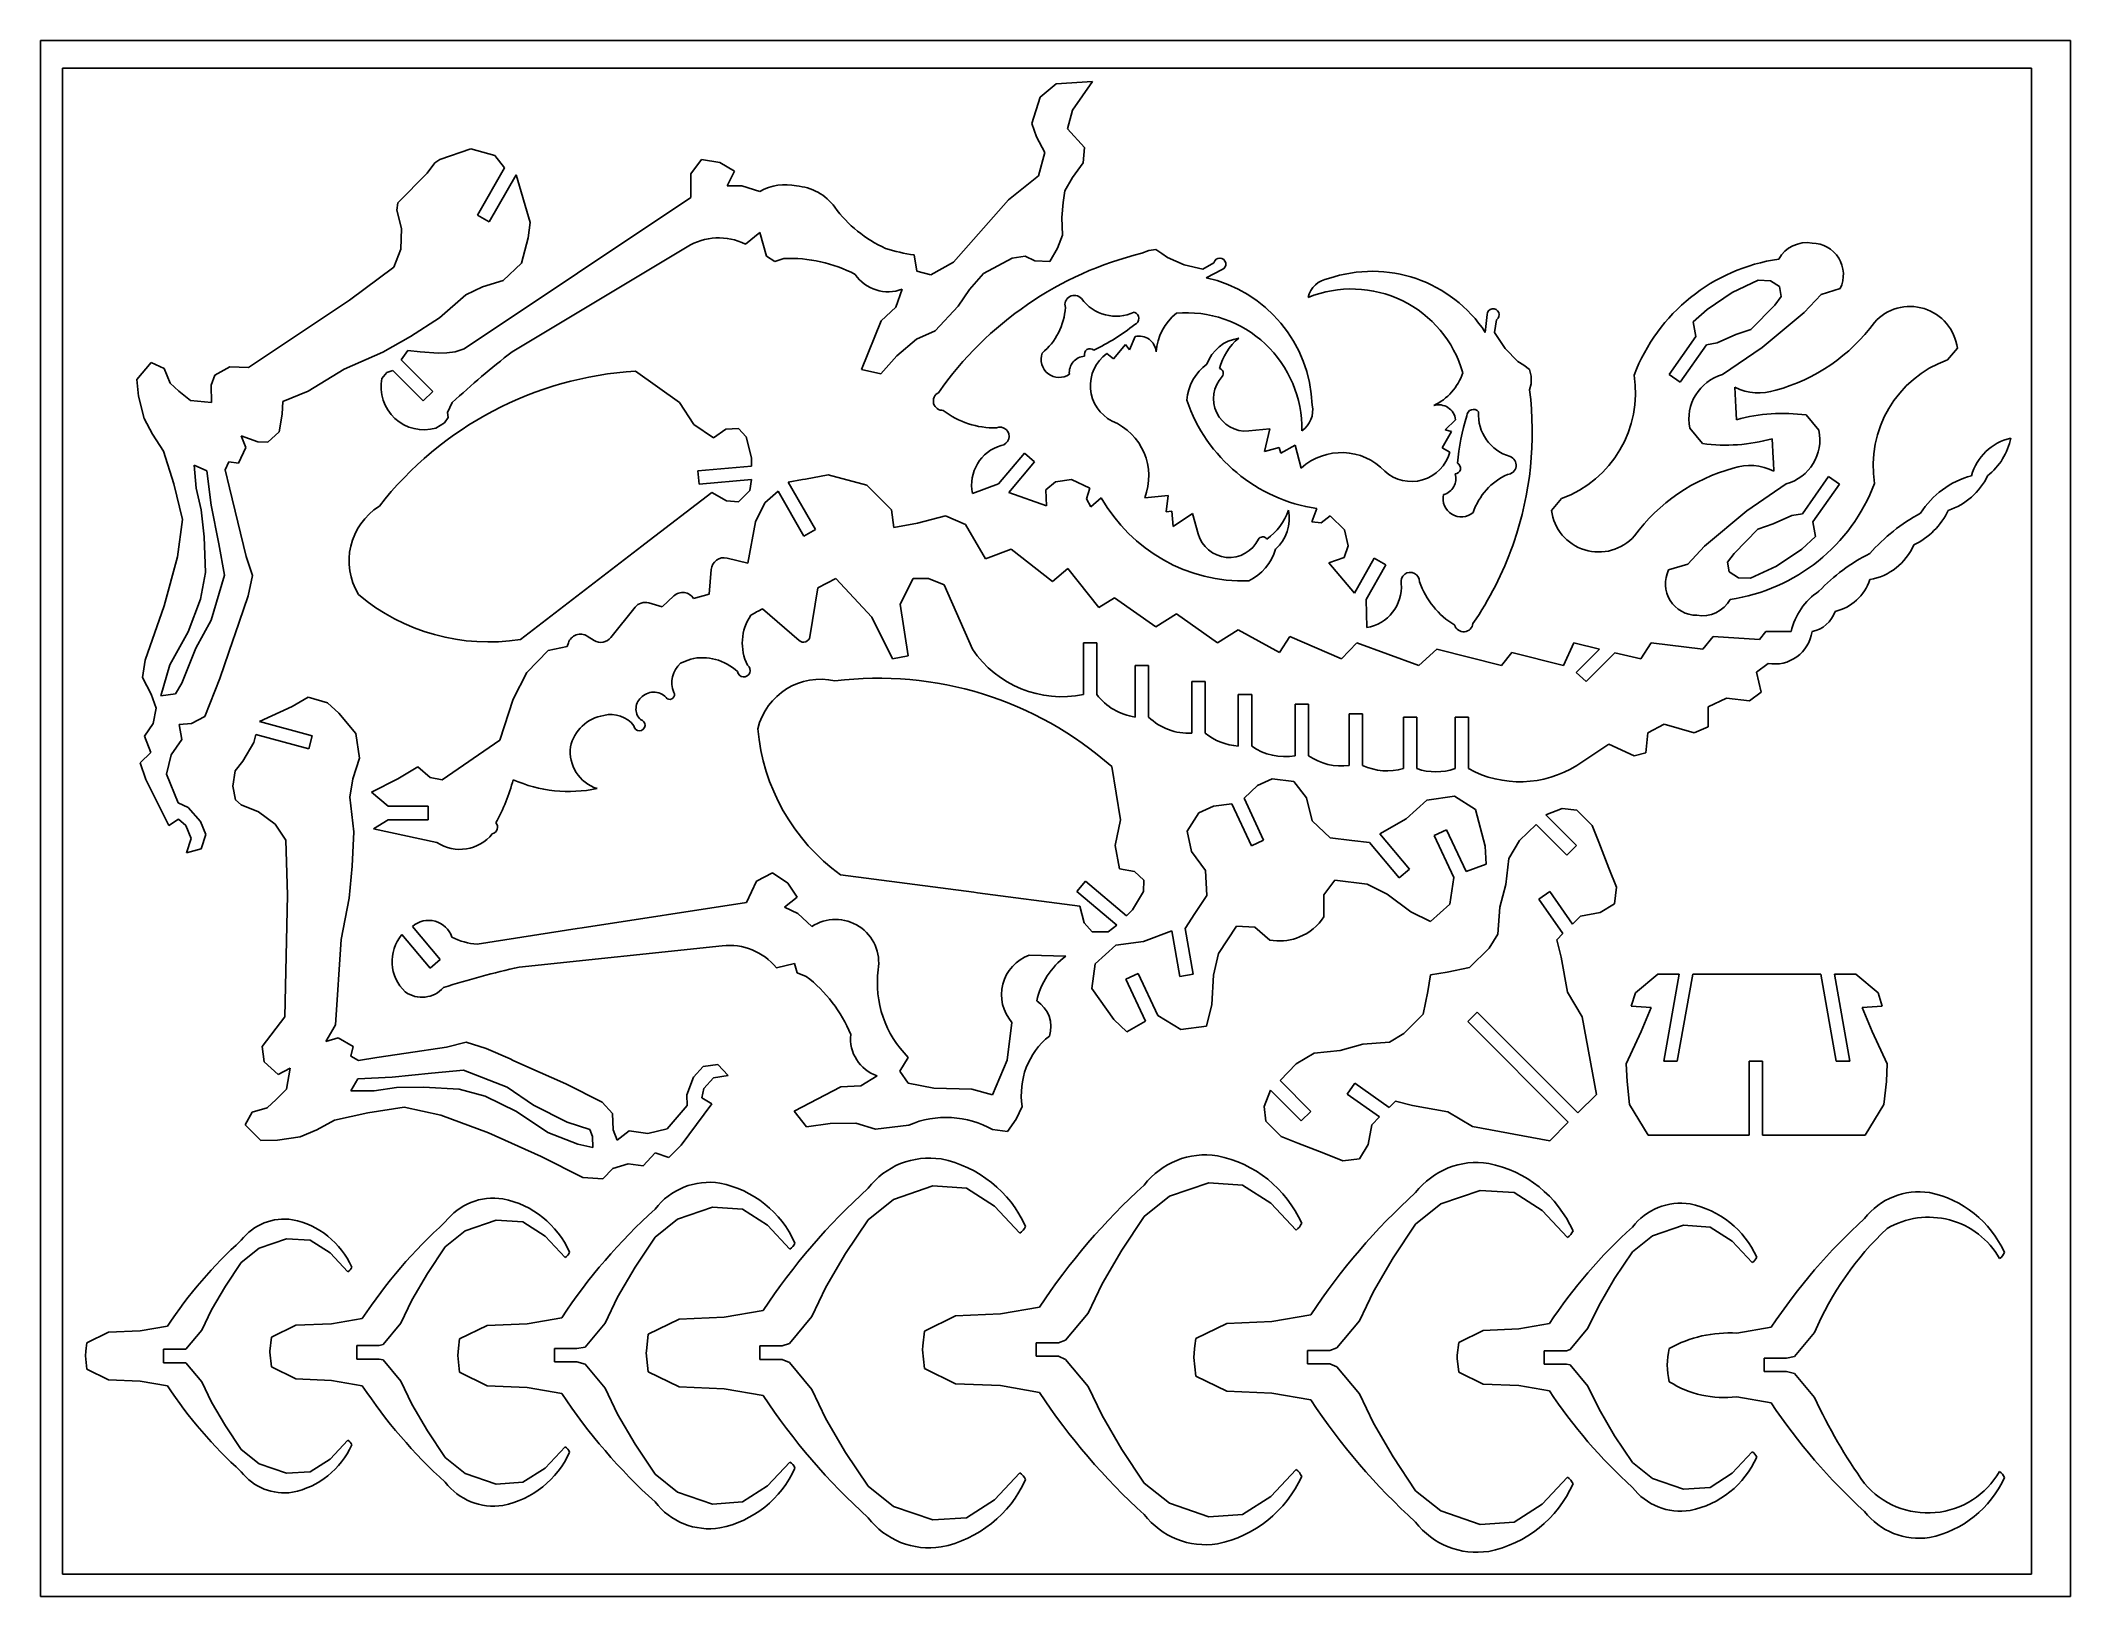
# Model space of a CAD drawing. Extents: x 0 to 237, y 0 to 181.
import ezdxf

# ---------------------------------------------------------------- set-up
doc = ezdxf.new("R2010")
doc.units = 0
doc.layers.add('WHITE', color=7, linetype='CONTINUOUS')

msp = doc.modelspace()

# ---------------------------------------------------------------- linework, layer by layer
at = {"layer": 'WHITE', "linetype": 'CONTINUOUS'}
for p, q in [((236.777464, 181.471779), (0, 181.471779)), ((0, 181.471779), (0, 0)), ((236.777464, 0), (236.777464, 181.471779)), ((232.252228, 178.273767), (2.559962, 178.273767)), ((2.559962, 178.273767), (2.559962, 2.610057)), ((232.252228, 2.610057), (232.252228, 178.273767)), ((118.474637, 176.418671), (116.615202, 174.86403)), ((122.720485, 176.691547), (118.474637, 176.418671)), ((120.377884, 173.341934), (122.720485, 176.691547)), ((116.615202, 174.86403), (115.631347, 171.790422)), ((119.801465, 171.184587), (120.377884, 173.341934)), ((115.631347, 171.790422), (116.177098, 170.230148)), ((121.779188, 168.98656), (119.801465, 171.184587)), ((46.566228, 167.61029), (50.19435, 168.862014)), ((50.19435, 168.862014), (52.995702, 168.068421)), ((116.177098, 170.230148), (117.137796, 168.433298)), ((117.137796, 168.433298), (116.399279, 165.67888)), ((121.628982, 167.22914), (121.779188, 168.98656)), ((41.681376, 162.567094), (45.074173, 166.009335)), ((45.074173, 166.009335), (45.970408, 167.22914)), ((45.970408, 167.22914), (46.566228, 167.61029)), ((54.129764, 166.615795), (50.952888, 161.113217)), ((52.309763, 160.329638), (55.487265, 165.832216)), ((52.995702, 168.068421), (54.129764, 166.615795)), ((55.487265, 165.832216), (57.108873, 160.243895)), ((77.112673, 167.611542), (75.83654, 165.912326)), ((75.83654, 165.912326), (75.83654, 163.187949)), ((79.2381, 167.271698), (77.112673, 167.611542)), ((80.940444, 166.249666), (79.2381, 167.271698)), ((80.089898, 164.550451), (80.940444, 166.249666)), ((120.36787, 165.514278), (121.628982, 167.22914)), ((81.791617, 164.550451), (80.089898, 164.550451)), ((83.91767, 163.869513), (81.791617, 164.550451)), ((116.399279, 165.67888), (112.924494, 162.888161)), ((119.265727, 162.599639), (119.469132, 163.956508)), ((119.469132, 163.956508), (120.36787, 165.514278)), ((41.568721, 161.675867), (41.681376, 162.567094)), ((42.085683, 159.549188), (41.568721, 161.675867)), ((75.83654, 163.187949), (49.404512, 145.509227)), ((50.952888, 161.113217), (52.309763, 160.329638)), ((112.924494, 162.888161), (106.486252, 155.628163)), ((119.11552, 160.842219), (119.265727, 162.599639)), ((42.014334, 157.12898), (42.085683, 159.549188)), ((57.108873, 160.243895), (56.884814, 158.484597)), ((82.217593, 157.745607), (83.91767, 159.105452)), ((83.91767, 159.105452), (84.693113, 156.331632)), ((118.635484, 157.250397), (119.200637, 158.76686)), ((119.200637, 158.76686), (119.11552, 160.842219)), ((41.198204, 155.056125), (42.014334, 157.12898)), ((54.994375, 145.153509), (75.410328, 157.404985)), ((56.884814, 158.484597), (56.089344, 155.496106)), ((84.693113, 156.331632), (85.645049, 155.692626)), ((102.197846, 154.593613), (101.899935, 156.471825)), ((113.35008, 156.098811), (114.859659, 156.336638)), ((114.859659, 156.336638), (115.991843, 155.775866)), ((117.73612, 155.692626), (118.635484, 157.250397)), ((129.290158, 156.990038), (128.454006, 156.67523)), ((130.075615, 157.09268), (129.290158, 156.990038)), ((130.783464, 156.651447), (130.075615, 157.09268)), ((131.446252, 156.163901), (130.783464, 156.651447)), ((36.036095, 151.214584), (41.198204, 155.056125)), ((56.089344, 155.496106), (53.96642, 153.500858)), ((85.645049, 155.692626), (86.704007, 156.05062)), ((103.844488, 154.153006), (102.197846, 154.593613)), ((106.486252, 155.628163), (103.844488, 154.153006)), ((108.355701, 152.430634), (109.982942, 154.306342)), ((109.982942, 154.306342), (113.35008, 156.098811)), ((115.991843, 155.775866), (117.73612, 155.692626)), ((133.380166, 155.33213), (131.446252, 156.163901)), ((135.573812, 154.808284), (133.380166, 155.33213)), ((136.869972, 155.567454), (135.573812, 154.808284)), ((135.958717, 153.818796), (137.833173, 154.755711)), ((49.592897, 151.809153), (46.548704, 149.123579)), ((51.531817, 152.769225), (49.592897, 151.809153)), ((53.96642, 153.500858), (51.531817, 152.769225)), ((100.507361, 152.478925), (99.782018, 150.362786)), ((107.032003, 150.476067), (108.355701, 152.430634)), ((197.333869, 152.098927), (194.398577, 150.114319)), ((200.368048, 153.513375), (197.333869, 152.098927)), ((201.783748, 153.469565), (200.368048, 153.513375)), ((202.845836, 152.777987), (201.783748, 153.469565)), ((202.286315, 150.626274), (203.04486, 151.638293)), ((203.04486, 151.638293), (202.845836, 152.777987)), ((205.721045, 149.765088), (207.696266, 151.874869)), ((207.696266, 151.874869), (209.921831, 152.560813)), ((24.24361, 143.336234), (36.036095, 151.214584)), ((99.782018, 150.362786), (98.06966, 148.768716)), ((104.33579, 147.602109), (107.032003, 150.476067)), ((168.736359, 149.521628), (168.526536, 147.437403)), ((194.398577, 150.114319), (192.77822, 148.656061)), ((199.501229, 147.78799), (202.286315, 150.626274)), ((200.811784, 145.674454), (205.721045, 149.765088)), ((43.157784, 146.971866), (39.909561, 145.128703)), ((46.548704, 149.123579), (43.157784, 146.971866)), ((98.06966, 148.768716), (95.748964, 143.10091)), ((102.155287, 146.64767), (104.33579, 147.602109)), ((127.020782, 145.397197), (127.669801, 146.957471)), ((169.588783, 147.428745), (169.834572, 148.909448)), ((170.856154, 145.564928), (169.588783, 147.428745)), ((193.080511, 146.949961), (189.989379, 142.534505)), ((192.77822, 148.656061), (193.080511, 146.949961)), ((195.557047, 146.212695), (197.731918, 147.184659)), ((197.731918, 147.184659), (199.501229, 147.78799)), ((39.909561, 145.128703), (35.394586, 143.129074)), ((42.838595, 145.341496), (42.070036, 144.227461)), ((44.263056, 145.150608), (42.838595, 145.341496)), ((46.401001, 145.006034), (44.263056, 145.150608)), ((47.379223, 145.062987), (46.401001, 145.006034)), ((48.355561, 145.173765), (47.379223, 145.062987)), ((49.404512, 145.509227), (48.355561, 145.173765)), ((98.027102, 142.617744), (99.867136, 144.693103)), ((99.867136, 144.693103), (102.155287, 146.64767)), ((124.371053, 144.986005), (125.143822, 144.337613)), ((125.143822, 144.337613), (126.569536, 146.036202)), ((126.569536, 146.036202), (127.020782, 145.397197)), ((172.322548, 144.052846), (170.856154, 145.564928)), ((191.27177, 141.63827), (194.322847, 145.995521)), ((194.322847, 145.995521), (195.557047, 146.212695)), ((196.206692, 142.515729), (200.811784, 145.674454)), ((223.587953, 145.602915), (222.422172, 144.22621)), ((11.231314, 141.940562), (12.897985, 143.93268)), ((12.897985, 143.93268), (14.413196, 143.225456)), ((14.413196, 143.225456), (15.096638, 141.52186)), ((19.891992, 141.280903), (20.321333, 142.460027)), ((20.321333, 142.460027), (22.073121, 143.42761)), ((22.073121, 143.42761), (24.24361, 143.336234)), ((35.394586, 143.129074), (31.227604, 140.592455)), ((40.402114, 142.775462), (39.808797, 142.064482)), ((41.090556, 142.993262), (40.402114, 142.775462)), ((44.641077, 139.443373), (41.090556, 142.993262)), ((42.070036, 144.227461), (45.746969, 140.549897)), ((74.526611, 139.270009), (69.412693, 142.917532)), ((95.748964, 143.10091), (98.027102, 142.617744)), ((173.014126, 143.60598), (172.322548, 144.052846)), ((173.678165, 143.10091), (173.014126, 143.60598)), ((173.860917, 142.330474), (173.678165, 143.10091)), ((173.864046, 141.437369), (173.860917, 142.330474)), ((189.989379, 142.534505), (191.27177, 141.63827)), ((11.435971, 140.001016), (11.231314, 141.940562)), ((12.067466, 137.399933), (11.435971, 140.001016)), ((15.096638, 141.52186), (16.131813, 140.578686)), ((16.131813, 140.578686), (17.469906, 139.492816)), ((19.944564, 139.262499), (19.891992, 141.280903)), ((31.227604, 140.592455), (28.264773, 139.361385)), ((45.746969, 140.549897), (44.641077, 139.443373)), ((173.691934, 140.733274), (173.864046, 141.437369)), ((197.766966, 138.724883), (197.648678, 141.029933)), ((13.050695, 135.55677), (12.067466, 137.399933)), ((17.469906, 139.492816), (19.944564, 139.262499)), ((28.182153, 137.906256), (27.814778, 135.838408)), ((28.264773, 139.361385), (28.182153, 137.906256)), ((47.111354, 136.884849), (47.52692, 137.502575)), ((47.44932, 138.073987), (48.007588, 139.248104)), ((47.52692, 137.502575), (47.44932, 138.073987)), ((76.210806, 136.680818), (74.526611, 139.270009)), ((197.845824, 137.250978), (197.766966, 138.724883)), ((207.44905, 136.013649), (205.961376, 137.802988)), ((14.340596, 133.572787), (13.050695, 135.55677)), ((25.328855, 134.651774), (23.382424, 135.387161)), ((23.382424, 135.387161), (23.934434, 134.008387)), ((27.814778, 135.838408), (26.511108, 134.62361)), ((46.102056, 136.270407), (47.111354, 136.884849)), ((78.494576, 135.133687), (76.210806, 136.680818)), ((79.944698, 136.14508), (78.494576, 135.133687)), ((81.426739, 136.213299), (79.944698, 136.14508)), ((82.30983, 135.239458), (81.426739, 136.213299)), ((82.925678, 132.804229), (82.30983, 135.239458)), ((143.385195, 136.187013), (140.934766, 135.939882)), ((142.767469, 133.529603), (143.385195, 136.187013)), ((164.590024, 135.895361), (163.508534, 133.958318)), ((165.060046, 137.249726), (163.832105, 136.088127)), ((163.832105, 136.088127), (164.590024, 135.895361)), ((193.871601, 134.477784), (192.382675, 136.269001)), ((202.104189, 132.75416), (201.985901, 135.029794)), ((15.528482, 129.7882), (14.340596, 133.572787)), ((23.934434, 134.008387), (23.077003, 132.170231)), ((26.511108, 134.62361), (25.328855, 134.651774)), ((82.918168, 131.843531), (82.925678, 132.804229)), ((111.757887, 129.763166), (114.753262, 133.333708)), ((114.753262, 133.333708), (115.95304, 132.327948)), ((144.472943, 134.026537), (142.767469, 133.529603)), ((144.65632, 133.358743), (144.472943, 134.026537)), ((146.334882, 134.279386), (144.65632, 133.358743)), ((147.064637, 131.608207), (146.334882, 134.279386)), ((163.508534, 133.958318), (164.388067, 133.466848)), ((202.128598, 132.278505), (202.104189, 132.75416)), ((19.377533, 131.282759), (17.906132, 131.967452)), ((17.906132, 131.967452), (18.131442, 129.249959)), ((19.910768, 127.299773), (19.377533, 131.282759)), ((21.952329, 132.320438), (21.523614, 131.399795)), ((21.523614, 131.399795), (22.035569, 129.296273)), ((23.077003, 132.170231), (21.952329, 132.320438)), ((76.67895, 131.299031), (82.918168, 131.843531)), ((76.81664, 129.740009), (76.67895, 131.299031)), ((82.90878, 130.273243), (76.81664, 129.740009)), ((82.741049, 128.983968), (82.90878, 130.273243)), ((88.85885, 130.270114), (87.220969, 129.969074)), ((89.21121, 130.334578), (88.85885, 130.270114)), ((91.874879, 130.823376), (89.21121, 130.334578)), ((96.388595, 129.626102), (91.874879, 130.823376)), ((115.95304, 132.327948), (112.956413, 128.75678)), ((118.380132, 130.002871), (120.252711, 130.274495)), ((120.252711, 130.274495), (122.381894, 129.279374)), ((202.183641, 131.252021), (202.128598, 132.278505)), ((208.559955, 130.643754), (205.508878, 126.286503)), ((209.84172, 129.746268), (208.559955, 130.643754)), ((16.539249, 125.628722), (15.528482, 129.7882)), ((18.131442, 129.249959), (18.744787, 126.725858)), ((22.035569, 129.296273), (23.978245, 121.300886)), ((70.468522, 122.769158), (78.292422, 128.779937)), ((78.292422, 128.779937), (80.024808, 127.778558)), ((81.408589, 127.673413), (82.741049, 128.983968)), ((86.022443, 128.918252), (84.485326, 127.573901)), ((89.043479, 123.682917), (86.022443, 128.918252)), ((87.220969, 129.969074), (90.400974, 124.463993)), ((99.262553, 126.720225), (96.388595, 129.626102)), ((108.691163, 128.656016), (111.757887, 129.763166)), ((112.956413, 128.75678), (117.338072, 127.191499)), ((117.279241, 129.08348), (118.380132, 130.002871)), ((117.338072, 127.191499), (117.279241, 129.08348)), ((122.381894, 129.279374), (121.988226, 128.028276)), ((121.988226, 128.028276), (122.502059, 127.070708)), ((122.502059, 127.070708), (123.733755, 128.144687)), ((131.549519, 128.400038), (128.791346, 128.13217)), ((131.282276, 126.504303), (131.549519, 128.400038)), ((177.406076, 128.056788), (176.241696, 126.676415)), ((199.016812, 126.608196), (203.621904, 129.766295)), ((206.751214, 125.332063), (209.84172, 129.746268)), ((15.986613, 121.2746), (16.539249, 125.628722)), ((18.744787, 126.725858), (19.074616, 123.585282)), ((20.79073, 122.786683), (19.910768, 127.299773)), ((80.024808, 127.778558), (81.408589, 127.673413)), ((84.485326, 127.573901), (83.39132, 125.350213)), ((99.535429, 124.666772), (99.262553, 126.720225)), ((105.553717, 126.03428), (102.272323, 125.180605)), ((107.880046, 125.009744), (105.553717, 126.03428)), ((131.97135, 126.570018), (131.282276, 126.504303)), ((132.114673, 124.798203), (131.97135, 126.570018)), ((134.379667, 126.320299), (132.114673, 124.798203)), ((135.016169, 123.943901), (134.379667, 126.320299)), ((148.87463, 126.885453), (148.308225, 125.351465)), ((149.385333, 125.212524), (150.414876, 126.024266)), ((150.414876, 126.024266), (152.100323, 124.389515)), ((194.106925, 122.515684), (199.016812, 126.608196)), ((204.274678, 126.068077), (202.098556, 125.098617)), ((205.508878, 126.286503), (204.274678, 126.068077)), ((19.074616, 123.585282), (19.217313, 119.412661)), ((83.39132, 125.350213), (82.504473, 120.536083)), ((90.400974, 124.463993), (89.043479, 123.682917)), ((102.272323, 125.180605), (99.535429, 124.666772)), ((110.212634, 121.007357), (107.880046, 125.009744)), ((148.308225, 125.351465), (149.385333, 125.212524)), ((152.100323, 124.389515), (152.513391, 122.541345)), ((200.329245, 124.491531), (197.545411, 121.65575)), ((202.098556, 125.098617), (200.329245, 124.491531)), ((205.432523, 122.165202), (207.051002, 123.625963)), ((207.051002, 123.625963), (206.751214, 125.332063)), ((14.421958, 115.546086), (15.986613, 121.2746)), ((21.465409, 119.112873), (20.79073, 122.786683)), ((23.978245, 121.300886), (24.73366, 119.079702)), ((55.969713, 111.628796), (70.146203, 122.51944)), ((70.146203, 122.51944), (70.468522, 122.769158)), ((82.504473, 120.536083), (80.06938, 121.112364)), ((113.221778, 122.135786), (110.212634, 121.007357)), ((118.038412, 118.373104), (113.221778, 122.135786)), ((152.045247, 121.185728), (150.255281, 120.568002)), ((152.513391, 122.541345), (152.045247, 121.185728)), ((153.275065, 117.026249), (155.549448, 121.098107)), ((155.549448, 121.098107), (156.915704, 120.335807)), ((171.727353, 122.5814), (171.853273, 122.941472)), ((192.133582, 120.407781), (194.106925, 122.515684)), ((197.545411, 121.65575), (196.784988, 120.641228)), ((202.49723, 120.183097), (205.432523, 122.165202)), ((19.217313, 119.412661), (18.666554, 116.310889)), ((19.915149, 113.864395), (21.465409, 119.112873)), ((24.73366, 119.079702), (24.226086, 116.705182)), ((78.2217, 119.780042), (77.97824, 116.891689)), ((90.648189, 117.622696), (92.756718, 118.748621)), ((92.756718, 118.748621), (96.969395, 114.235531)), ((100.279579, 115.740103), (101.786028, 118.748621)), ((101.786028, 118.748621), (103.59164, 118.748621)), ((103.59164, 118.748621), (105.396, 117.998213)), ((119.844023, 119.877676), (118.038412, 118.373104)), ((123.456499, 115.364586), (119.844023, 119.877676)), ((150.255281, 120.568002), (153.275065, 117.026249)), ((156.915704, 120.335807), (154.641322, 116.263949)), ((189.908643, 119.723088), (192.133582, 120.407781)), ((196.784988, 120.641228), (196.986516, 119.504037)), ((196.986516, 119.504037), (198.0461, 118.810582)), ((198.0461, 118.810582), (199.461174, 118.767397)), ((199.461174, 118.767397), (202.49723, 120.183097)), ((18.666554, 116.310889), (17.196404, 112.520043)), ((24.226086, 116.705182), (22.665186, 112.153914)), ((73.870708, 116.693291), (72.51822, 115.429049)), ((77.97824, 116.891689), (76.173791, 116.389297)), ((89.733179, 111.937992), (90.648189, 117.622696)), ((105.396, 117.998213), (108.708687, 110.472223)), ((125.261484, 116.493015), (123.456499, 115.364586)), ((130.078118, 113.10585), (125.261484, 116.493015)), ((154.641322, 116.263949), (154.695016, 113.008404)), ((12.199523, 109.201097), (14.421958, 115.546086)), ((18.096394, 110.609287), (19.915149, 113.864395)), ((69.358869, 115.376477), (66.530066, 111.842031)), ((72.51822, 115.429049), (70.944755, 115.883232)), ((84.214328, 115.183712), (88.498353, 111.491126)), ((96.969395, 114.235531), (99.377712, 109.343168)), ((101.183323, 109.721188), (100.279579, 115.740103)), ((132.486435, 114.610422), (130.078118, 113.10585)), ((137.300565, 111.225761), (132.486435, 114.610422)), ((17.196404, 112.520043), (15.09476, 108.649713)), ((22.480557, 111.613795), (20.915902, 107.052513)), ((22.665186, 112.153914), (22.480557, 111.613795)), ((64.566018, 111.504269), (63.774469, 111.998598)), ((139.708882, 112.730333), (137.300565, 111.225761)), ((144.524889, 110.097331), (139.708882, 112.730333)), ((145.729048, 111.977421), (144.524889, 110.097331)), ((151.747336, 109.343168), (145.729048, 111.977421)), ((195.090154, 111.977421), (193.885996, 110.472223)), ((200.507615, 111.601904), (195.090154, 111.977421)), ((201.246132, 112.533186), (200.507615, 111.601904)), ((204.209589, 112.533186), (201.246132, 112.533186)), ((11.905993, 107.197087), (12.199523, 109.201097)), ((16.483548, 106.508639), (18.096394, 110.609287)), ((59.209891, 110.327649), (56.718955, 107.784146)), ((61.407912, 110.797671), (59.209891, 110.327649)), ((61.561255, 111.231393), (61.407912, 110.797671)), ((99.377712, 109.343168), (101.183323, 109.721188)), ((121.650887, 105.204969), (121.650887, 111.225761)), ((121.650887, 111.225761), (123.215542, 111.225761)), ((123.215542, 111.225761), (123.215542, 105.204969)), ((153.555452, 111.225761), (151.747336, 109.343168)), ((160.777273, 108.592759), (153.555452, 111.225761)), ((162.885176, 110.472223), (160.777273, 108.592759)), ((170.41054, 108.592759), (162.885176, 110.472223)), ((171.612195, 110.097331), (170.41054, 108.592759)), ((177.633613, 108.592759), (171.612195, 110.097331)), ((178.837771, 111.225761), (177.633613, 108.592759)), ((181.8538, 110.500387), (178.837771, 111.225761)), ((179.112524, 107.759111), (181.8538, 110.500387)), ((183.638758, 110.072297), (180.299159, 106.732698)), ((186.662923, 109.343168), (183.638758, 110.072297)), ((187.867081, 111.225761), (186.662923, 109.343168)), ((193.885996, 110.472223), (187.867081, 111.225761)), ((12.904869, 105.246901), (11.905993, 107.197087)), ((15.09476, 108.649713), (14.011393, 105.047251)), ((20.915902, 107.052513), (19.160985, 102.646445)), ((56.718955, 107.784146), (55.136776, 104.67236)), ((127.669801, 102.571967), (127.669801, 108.592759)), ((127.669801, 108.592759), (129.234456, 108.592759)), ((129.234456, 108.592759), (129.234456, 102.571967)), ((134.290795, 100.691878), (134.290795, 106.709541)), ((134.290795, 106.709541), (135.85545, 106.709541)), ((135.85545, 106.709541), (135.85545, 100.691878)), ((180.299159, 106.732698), (179.112524, 107.759111)), ((200.166521, 107.816065), (201.515879, 108.824954)), ((200.707265, 105.457817), (200.166521, 107.816065)), ((13.466267, 103.61966), (12.904869, 105.246901)), ((14.011393, 105.047251), (15.74065, 105.261922)), ((15.74065, 105.261922), (16.483548, 106.508639)), ((31.229481, 104.875139), (29.354399, 103.79365)), ((33.481958, 104.221114), (31.229481, 104.875139)), ((34.796268, 103.026969), (33.481958, 104.221114)), ((55.136776, 104.67236), (53.552725, 99.862611)), ((139.708882, 99.187306), (139.708882, 105.204969)), ((139.708882, 105.204969), (141.273537, 105.204969)), ((141.273537, 105.204969), (141.273537, 99.187306)), ((194.509354, 103.772996), (196.664197, 104.784389)), ((196.664197, 104.784389), (199.357907, 104.44705)), ((199.357907, 104.44705), (200.707265, 105.457817)), ((13.140819, 101.812797), (13.466267, 103.61966)), ((17.584439, 101.83345), (16.174366, 101.69138)), ((19.160985, 102.646445), (17.584439, 101.83345)), ((29.354399, 103.79365), (25.546655, 102.0331)), ((25.546655, 102.0331), (31.684483, 100.388335)), ((36.787135, 100.661211), (34.796268, 103.026969)), ((146.330501, 98.058251), (146.330501, 104.07654)), ((146.330501, 104.07654), (147.895156, 104.07654)), ((147.895156, 104.07654), (147.895156, 98.058251)), ((152.651707, 96.929196), (152.651707, 102.946859)), ((152.651707, 102.946859), (154.216362, 102.946859)), ((154.216362, 102.946859), (154.215955, 96.928319)), ((158.972287, 96.553053), (158.972287, 102.571967)), ((158.972287, 102.571967), (160.536942, 102.571967)), ((160.536942, 102.571967), (160.536942, 96.553053)), ((164.991201, 96.553053), (164.991201, 102.571967)), ((164.991201, 102.571967), (166.555856, 102.571967)), ((166.555856, 102.571967), (166.555856, 96.553053)), ((194.509354, 101.414749), (194.509354, 103.772996)), ((12.103766, 100.341395), (13.140819, 101.812797)), ((12.847283, 98.431891), (12.103766, 100.341395)), ((16.494187, 99.962123), (15.233075, 98.175913)), ((16.174366, 101.69138), (16.494187, 99.962123)), ((24.863213, 99.617899), (23.581448, 97.431763)), ((25.120443, 100.528528), (24.863213, 99.617899)), ((31.282054, 98.876253), (25.120443, 100.528528)), ((31.684483, 100.388335), (31.282054, 98.876253)), ((37.202708, 97.777865), (36.787135, 100.661211)), ((53.552725, 99.862611), (46.842859, 95.263777)), ((187.231832, 98.383699), (187.502204, 100.741321)), ((187.502204, 100.741321), (189.386674, 101.75334)), ((189.386674, 101.75334), (192.892127, 100.741321)), ((192.892127, 100.741321), (194.509354, 101.414749)), ((11.628111, 97.239624), (12.847283, 98.431891)), ((12.272123, 95.283805), (11.628111, 97.239624)), ((15.233075, 98.175913), (14.697964, 95.892143)), ((23.581448, 97.431763), (22.702738, 96.280177)), ((36.406611, 95.366419), (37.202708, 97.777865)), ((179.198268, 96.929196), (182.920269, 99.395092)), ((182.920269, 99.395092), (185.884977, 98.045734)), ((185.884977, 98.045734), (187.231832, 98.383699)), ((14.94705, 89.922671), (12.272123, 95.283805)), ((14.697964, 95.892143), (16.048574, 92.573197)), ((22.702738, 96.280177), (22.434243, 94.520879)), ((36.081163, 93.224093), (36.406611, 95.366419)), ((41.653206, 95.351398), (38.587114, 93.81741)), ((44.021474, 96.77586), (41.653206, 95.351398)), ((45.434044, 95.517251), (44.021474, 96.77586)), ((46.842859, 95.263777), (45.434044, 95.517251)), ((125.987484, 90.587337), (124.947928, 96.783996)), ((141.956352, 94.567819), (143.668084, 95.365167)), ((143.668084, 95.365167), (146.190308, 95.055991)), ((146.190308, 95.055991), (147.67673, 93.146486)), ((16.048574, 92.573197), (17.205166, 92.034956)), ((22.434243, 94.520879), (22.729644, 92.916169)), ((22.729644, 92.916169), (23.393689, 92.312838)), ((36.53679, 89.190413), (36.081163, 93.224093)), ((38.587114, 93.81741), (40.549191, 92.160128)), ((136.828665, 92.177026), (138.97412, 92.43363)), ((138.97412, 92.43363), (141.240992, 87.543144)), ((140.380432, 93.089533), (141.956352, 94.567819)), ((142.669835, 88.209687), (140.380432, 93.089533)), ((147.67673, 93.146486), (148.325749, 90.474682)), ((159.310252, 90.704999), (161.711685, 92.893638)), ((161.711685, 92.893638), (164.931744, 93.326109)), ((164.931744, 93.326109), (167.36447, 91.783359)), ((16.079241, 90.660563), (14.94705, 89.922671)), ((16.954822, 89.937066), (16.079241, 90.660563)), ((17.205166, 92.034956), (18.667806, 90.402708)), ((18.667806, 90.402708), (19.268007, 88.858706)), ((23.393689, 92.312838), (25.433999, 91.514238)), ((25.433999, 91.514238), (27.376675, 90.067246)), ((27.376675, 90.067246), (28.605868, 88.212191)), ((40.549191, 90.595473), (38.832452, 89.523372)), ((40.549191, 92.160128), (45.213108, 92.160128)), ((45.213108, 90.595473), (40.549191, 90.595473)), ((45.213108, 92.160128), (45.213108, 90.595473)), ((125.344724, 87.567553), (125.987484, 90.587337)), ((133.734404, 89.246741), (135.118184, 91.378426)), ((135.118184, 91.378426), (136.828665, 92.177026)), ((148.325749, 90.474682), (150.442414, 88.489448)), ((156.225379, 88.937565), (159.310252, 90.704999)), ((167.36447, 91.783359), (168.504164, 87.501212)), ((172.509681, 88.162748), (174.466751, 90.050347)), ((174.466751, 90.050347), (178.05294, 86.464158)), ((175.573275, 91.156871), (177.499678, 91.89664)), ((179.159464, 87.569431), (175.573275, 91.156871)), ((177.499678, 91.89664), (179.197016, 91.70763)), ((179.197016, 91.70763), (180.979471, 89.923923)), ((17.555649, 88.389936), (16.954822, 89.937066)), ((17.009898, 86.745796), (17.555649, 88.389936)), ((19.268007, 88.858706), (18.722882, 87.214567)), ((28.605868, 88.212191), (28.790497, 81.780207)), ((36.351535, 85.180515), (36.53679, 89.190413)), ((38.832452, 89.523372), (46.239522, 87.951206)), ((134.242603, 86.882234), (133.734404, 89.246741)), ((141.240992, 87.543144), (142.669835, 88.209687)), ((150.442414, 88.489448), (152.96589, 88.179646)), ((152.96589, 88.179646), (155.025601, 87.931179)), ((155.025601, 87.931179), (158.490373, 83.801116)), ((159.688899, 84.807502), (156.225379, 88.937565)), ((164.011727, 89.430744), (162.570993, 88.758568)), ((162.570993, 88.758568), (164.848505, 83.87309)), ((166.288613, 84.54464), (164.011727, 89.430744)), ((171.251072, 86.064858), (172.509681, 88.162748)), ((180.979471, 89.923923), (181.754288, 87.973111)), ((181.754288, 87.973111), (182.929031, 84.955831)), ((18.722882, 87.214567), (17.009898, 86.745796)), ((125.864815, 84.859448), (125.344724, 87.567553)), ((135.869845, 84.666683), (134.242603, 86.882234)), ((168.619949, 85.417091), (166.288613, 84.54464)), ((168.504164, 87.501212), (168.619949, 85.417091)), ((170.937516, 83.026299), (171.251072, 86.064858)), ((178.05294, 86.464158), (179.159464, 87.569431)), ((35.997923, 81.459766), (36.351535, 85.180515)), ((82.34926, 80.945308), (83.50022, 83.413707)), ((83.50022, 83.413707), (85.37405, 84.415712)), ((85.37405, 84.415712), (87.158383, 83.208424)), ((87.158383, 83.208424), (88.268662, 81.564285)), ((93.316239, 84.164741), (108.869534, 82.128187)), ((120.864178, 82.230828), (121.869938, 83.431231)), ((121.869938, 83.431231), (126.669048, 79.401932)), ((127.604712, 84.548395), (125.864815, 84.859448)), ((128.701848, 83.547642), (127.604712, 84.548395)), ((128.639261, 82.233331), (128.701848, 83.547642)), ((136.030691, 81.769568), (135.869845, 84.666683)), ((150.970642, 83.531369), (149.686373, 81.816507)), ((154.755229, 83.06698), (150.970642, 83.531369)), ((157.075925, 81.917271), (154.755229, 83.06698)), ((158.490373, 83.801116), (159.688899, 84.807502)), ((164.848505, 83.87309), (164.374101, 80.760052)), ((170.202128, 80.403937), (170.937516, 83.026299)), ((182.929031, 84.955831), (183.829646, 82.712116)), ((28.790497, 81.780207), (28.480695, 67.600679)), ((35.046613, 76.615595), (35.997923, 81.459766)), ((63.156577, 77.981225), (82.34926, 80.945308)), ((88.268662, 81.564285), (86.777233, 80.382032)), ((108.869534, 82.128187), (109.272589, 82.074988)), ((109.272589, 82.074988), (121.229056, 80.509082)), ((125.550633, 78.299163), (120.864178, 82.230828)), ((121.229056, 80.509082), (121.746018, 78.575794)), ((127.351863, 80.078489), (128.639261, 82.233331)), ((134.645659, 79.637882), (136.030691, 81.769568)), ((149.686373, 81.816507), (149.706401, 79.276134)), ((159.822833, 79.853804), (157.075925, 81.917271)), ((164.374101, 80.760052), (162.142278, 78.705974)), ((176.058944, 82.205794), (174.776553, 81.310185)), ((174.776553, 81.310185), (177.58417, 77.303417)), ((178.706966, 78.425587), (176.058944, 82.205794)), ((183.578675, 80.782583), (181.92327, 79.754292)), ((183.829646, 82.712116), (183.578675, 80.782583)), ((46.621304, 74.278), (43.373081, 78.148956)), ((86.777233, 80.382032), (88.319983, 79.661665)), ((88.319983, 79.661665), (89.959115, 78.146453)), ((121.746018, 78.575794), (122.650388, 77.522469)), ((124.520464, 77.507448), (125.550633, 78.299163)), ((126.669048, 79.401932), (127.351863, 80.078489)), ((133.512848, 77.898612), (134.645659, 79.637882)), ((139.48983, 78.178372), (137.411342, 74.980217)), ((141.627774, 78.059458), (139.48983, 78.178372)), ((162.142278, 78.705974), (159.822833, 79.853804)), ((169.99309, 77.260858), (170.202128, 80.403937)), ((179.638248, 79.35687), (178.706966, 78.425587)), ((181.92327, 79.754292), (179.638248, 79.35687)), ((34.405724, 66.674403), (35.046613, 76.615595)), ((42.140752, 77.186381), (45.425282, 73.27224)), ((50.92097, 76.093), (62.58892, 77.894856)), ((79.519112, 75.883962), (55.838321, 73.408655)), ((62.58892, 77.894856), (63.156577, 77.981225)), ((122.650388, 77.522469), (124.520464, 77.507448)), ((123.011511, 73.778562), (125.413569, 75.967827)), ((125.413569, 75.967827), (128.636132, 76.400924)), ((128.636132, 76.400924), (131.973228, 77.628865)), ((131.973228, 77.628865), (132.907014, 72.318426)), ((134.449764, 72.590051), (133.512848, 77.898612)), ((143.40576, 76.543086), (141.627774, 78.059458)), ((146.849885, 76.919334), (146.520137, 76.795843)), ((168.965425, 75.604828), (169.99309, 77.260858)), ((177.58417, 77.303417), (176.870687, 76.589308)), ((176.870687, 76.589308), (177.371376, 74.576536)), ((45.425282, 73.27224), (46.621304, 74.278)), ((87.948846, 73.828631), (85.83093, 73.315425)), ((88.264907, 72.728992), (87.948846, 73.828631)), ((115.330933, 74.791207), (119.584291, 74.692947)), ((122.630361, 70.92338), (123.011511, 73.778562)), ((137.411342, 74.980217), (136.803005, 72.463626)), ((166.70043, 73.341085), (168.965425, 75.604828)), ((177.371376, 74.576536), (178.106764, 70.489032)), ((89.306751, 72.320643), (88.264907, 72.728992)), ((128.029046, 72.650759), (126.610217, 71.990475)), ((126.610217, 71.990475), (128.88898, 67.104996)), ((130.307183, 67.766532), (128.029046, 72.650759)), ((132.907014, 72.318426), (134.449764, 72.590051)), ((136.803005, 72.463626), (136.619001, 69.033277)), ((161.832476, 70.568516), (162.136019, 72.493042)), ((162.136019, 72.493042), (164.059919, 72.795959)), ((164.059919, 72.795959), (166.70043, 73.341085)), ((188.64628, 72.575656), (186.037061, 70.40767)), ((191.124693, 72.575656), (188.64628, 72.575656)), ((189.334102, 62.423549), (191.124693, 72.575656)), ((192.714382, 72.575656), (190.924417, 62.423549)), ((207.657462, 72.575656), (192.714382, 72.575656)), ((209.464326, 62.423549), (207.657462, 72.575656)), ((211.740586, 72.575656), (209.264676, 72.575656)), ((209.264676, 72.575656), (211.054641, 62.423549)), ((214.351056, 70.40767), (211.740586, 72.575656)), ((125.178245, 67.297762), (122.630361, 70.92338)), ((136.619001, 69.033277), (136.006908, 66.51919)), ((161.287976, 67.927379), (161.832476, 70.568516)), ((178.106764, 70.489032), (179.824755, 67.595672)), ((186.037061, 70.40767), (185.552018, 68.827368)), ((185.552018, 68.827368), (187.884606, 68.7047)), ((187.884606, 68.7047), (186.718625, 65.908974)), ((212.501008, 68.7047), (214.837351, 68.827368)), ((213.670744, 65.908974), (212.501008, 68.7047)), ((214.837351, 68.827368), (214.351056, 70.40767)), ((28.480695, 67.600679), (25.841436, 64.146547)), ((34.085915, 66.121141), (34.405724, 66.674403)), ((112.76928, 62.533075), (113.303766, 66.95166)), ((126.699715, 65.869545), (125.178245, 67.297762)), ((128.88898, 67.104996), (126.699715, 65.869545)), ((132.997764, 66.129278), (130.307183, 67.766532)), ((136.006908, 66.51919), (132.997764, 66.129278)), ((159.02173, 65.662385), (161.287976, 67.927379)), ((167.576011, 68.158322), (166.469487, 67.051798)), ((166.469487, 67.051798), (178.210657, 55.30937)), ((179.317181, 56.415894), (167.576011, 68.158322)), ((179.824755, 67.595672), (181.482664, 58.560103)), ((25.841436, 64.146547), (26.096781, 62.36346)), ((33.274798, 64.714204), (34.085915, 66.121141)), ((34.693621, 65.144797), (33.274798, 64.714204)), ((36.451047, 64.131526), (34.693621, 65.144797)), ((36.2032, 63.025002), (36.451047, 64.131526)), ((47.359195, 64.080831), (42.65021, 63.364845)), ((49.637333, 64.64223), (47.359195, 64.080831)), ((51.958029, 63.926244), (49.637333, 64.64223)), ((151.600885, 63.689668), (154.22262, 64.42443)), ((154.22262, 64.42443), (157.366325, 64.634093)), ((157.366325, 64.634093), (159.02173, 65.662385)), ((186.718625, 65.908974), (184.965585, 62.13815)), ((215.420028, 62.13815), (213.670744, 65.908974)), ((26.096781, 62.36346), (27.722151, 60.889561)), ((27.722151, 60.889561), (29.115939, 61.630582)), ((29.115939, 61.630582), (28.667822, 59.184087)), ((37.08191, 62.51617), (36.2032, 63.025002)), ((39.222358, 62.841625), (37.08191, 62.51617)), ((42.65021, 63.364845), (39.222358, 62.841625)), ((54.758755, 62.683908), (51.958029, 63.926244)), ((55.134904, 62.519306), (54.758755, 62.683908)), ((56.621326, 61.857763), (55.134904, 62.519306)), ((61.285243, 59.790548), (56.621326, 61.857763)), ((77.287288, 61.800184), (76.180764, 60.564113)), ((79.000272, 62.060543), (77.287288, 61.800184)), ((80.193791, 60.746233), (79.000272, 62.060543)), ((101.215868, 62.875421), (100.238898, 61.246296)), ((111.042527, 58.516912), (112.76928, 62.533075)), ((144.577462, 60.159806), (146.46381, 62.117496)), ((146.46381, 62.117496), (148.562325, 63.376737)), ((148.562325, 63.376737), (151.600885, 63.689668)), ((184.965585, 62.13815), (185.06322, 60.070934)), ((190.924417, 62.423549), (189.334102, 62.423549)), ((199.313471, 53.799797), (199.313471, 62.423549)), ((199.313471, 62.423549), (200.878126, 62.423549)), ((200.878126, 62.423549), (200.878126, 53.799797)), ((211.054641, 62.423549), (209.464326, 62.423549)), ((215.323019, 60.070934), (215.420028, 62.13815)), ((37.014949, 60.368212), (36.2032, 58.96441)), ((41.025472, 60.55097), (37.014949, 60.368212)), ((38.929461, 58.951267), (41.498624, 59.342431)), ((45.601775, 61.034761), (41.025472, 60.55097)), ((41.498624, 59.342431), (44.652342, 59.395003)), ((44.652342, 59.395003), (48.823086, 59.1747)), ((49.319395, 61.387115), (45.601775, 61.034761)), ((54.410776, 59.384989), (49.319395, 61.387115)), ((57.497527, 57.291475), (54.410776, 59.384989)), ((65.521083, 57.65761), (61.285243, 59.790548)), ((76.180764, 60.564113), (75.392804, 58.520674)), ((77.127693, 58.142653), (77.374909, 59.249803)), ((77.374909, 59.249803), (78.482059, 60.485874)), ((78.482059, 60.485874), (80.193791, 60.746233)), ((87.912546, 56.586135), (93.333137, 59.435678)), ((93.333137, 59.435678), (95.668228, 59.558347)), ((95.668228, 59.558347), (97.587121, 60.712442)), ((100.238898, 61.246296), (101.218372, 59.849372)), ((101.218372, 59.849372), (104.188712, 59.28047)), ((104.188712, 59.28047), (108.646101, 59.179706)), ((148.163651, 56.573617), (144.577462, 60.159806)), ((153.316372, 59.85063), (152.42139, 58.568865)), ((157.325644, 57.044259), (153.316372, 59.85063)), ((185.06322, 60.070934), (185.356749, 57.394748)), ((215.031994, 57.394748), (215.323019, 60.070934)), ((26.440385, 56.996068), (24.685469, 56.463466)), ((27.471806, 57.944881), (26.440385, 56.996068)), ((28.667822, 59.184087), (27.471806, 57.944881)), ((36.2032, 58.96441), (38.929461, 58.951267)), ((38.166535, 56.402751), (42.399865, 57.04864)), ((42.399865, 57.04864), (46.687639, 56.117358)), ((48.823086, 59.1747), (51.865401, 58.35544)), ((51.865401, 58.35544), (55.514796, 56.560474)), ((61.441089, 55.326268), (57.497527, 57.291475)), ((66.715854, 56.3433), (65.521083, 57.65761)), ((75.43724, 57.244541), (73.092135, 54.535179)), ((74.736901, 52.650082), (78.298681, 57.466716)), ((75.392804, 58.520674), (75.43724, 57.244541)), ((78.298681, 57.466716), (77.127693, 58.142653)), ((108.646101, 59.179706), (111.042527, 58.516912)), ((114.516686, 57.143152), (113.817599, 55.681138)), ((142.733047, 57.130009), (143.470312, 59.053276)), ((142.919554, 55.430793), (142.733047, 57.130009)), ((143.470312, 59.053276), (147.057127, 55.467087)), ((152.42139, 58.568865), (156.201596, 55.920211)), ((158.037875, 57.755871), (157.325644, 57.044259)), ((160.050647, 57.255175), (158.037875, 57.755871)), ((164.137525, 56.521045), (160.050647, 57.255175)), ((181.482664, 58.560103), (179.317181, 56.415894)), ((185.356749, 57.394748), (187.541633, 53.799797)), ((212.844606, 53.799797), (215.031994, 57.394748)), ((24.685469, 56.463466), (23.848691, 55.016473)), ((23.848691, 55.016473), (25.686848, 53.183949)), ((32.2052, 54.44068), (34.293075, 55.549707)), ((34.293075, 55.549707), (38.166535, 56.402751)), ((46.687639, 56.117358), (52.257811, 54.05953)), ((55.514796, 56.560474), (59.187986, 54.127117)), ((64.057192, 54.442551), (61.441089, 55.326268)), ((66.782821, 54.430034), (66.715854, 56.3433)), ((73.092135, 54.535179), (70.816501, 53.975038)), ((89.34577, 54.754237), (87.912546, 56.586135)), ((92.089549, 55.159163), (89.34577, 54.754237)), ((95.097442, 55.18483), (92.089549, 55.159163)), ((97.384341, 54.515783), (95.097442, 55.18483)), ((101.294101, 54.982676), (97.384341, 54.515783)), ((113.817599, 55.681138), (112.786804, 54.208485)), ((144.70326, 53.647081), (142.919554, 55.430793)), ((147.057127, 55.467087), (148.163651, 56.573617)), ((155.270313, 54.989561), (154.872265, 52.704539)), ((156.201596, 55.920211), (155.270313, 54.989561)), ((167.031511, 54.801802), (164.137525, 56.521045)), ((176.069584, 53.146391), (167.031511, 54.801802)), ((178.210657, 55.30937), (176.069584, 53.146391)), ((25.686848, 53.183949), (27.636408, 53.215868)), ((27.636408, 53.215868), (30.282552, 53.619549)), ((30.282552, 53.619549), (32.2052, 54.44068)), ((52.257811, 54.05953), (58.386883, 51.295717)), ((59.187986, 54.127117), (62.680296, 52.735832)), ((62.680296, 52.735832), (64.414559, 52.359682)), ((64.369497, 53.633937), (64.057192, 54.442551)), ((64.414559, 52.359682), (64.369497, 53.633937)), ((67.256599, 53.218997), (66.782821, 54.430034)), ((68.653522, 54.287969), (67.256599, 53.218997)), ((70.816501, 53.975038), (68.653522, 54.287969)), ((73.287404, 51.188701), (74.736901, 52.650082)), ((112.786804, 54.208485), (111.058799, 54.441931)), ((146.653446, 52.87227), (144.70326, 53.647081)), ((149.671352, 51.698779), (146.653446, 52.87227)), ((154.872265, 52.704539), (153.8446, 51.049134)), ((187.541633, 53.799797), (199.313471, 53.799797)), ((200.878126, 53.799797), (212.844606, 53.799797)), ((58.386883, 51.295717), (63.257967, 48.868005)), ((65.571152, 48.689634), (66.768426, 49.929467)), ((66.768426, 49.929467), (68.522717, 50.462701)), ((68.522717, 50.462701), (70.305798, 50.204846)), ((70.305798, 50.204846), (71.672681, 51.734453)), ((71.672681, 51.734453), (73.287404, 51.188701)), ((151.915067, 50.798163), (149.671352, 51.698779)), ((153.8446, 51.049134), (151.915067, 50.798163)), ((63.257967, 48.868005), (65.571152, 48.689634)), ((104.071676, 47.874136), (99.480353, 46.298842)), ((108.005219, 47.610648), (104.071676, 47.874136)), ((111.284735, 45.512753), (108.005219, 47.610648)), ((131.697223, 46.672481), (136.286043, 48.244021)), ((136.286043, 48.244021), (140.219585, 47.984288)), ((140.219585, 47.984288), (143.499102, 45.883895)), ((167.939637, 47.360303), (163.348939, 45.786261)), ((171.873179, 47.097435), (167.939637, 47.360303)), ((74.298171, 44.01382), (78.379417, 45.410743)), ((78.379417, 45.410743), (81.876108, 45.177923)), ((81.876108, 45.177923), (84.790121, 43.312228)), ((99.480353, 46.298842), (96.531917, 43.938716)), ((114.236318, 42.365896), (111.284735, 45.512753)), ((128.745658, 44.31173), (131.697223, 46.672481)), ((143.499102, 45.883895), (146.450667, 42.737061)), ((163.348939, 45.786261), (160.399252, 43.424884)), ((175.152696, 45.000178), (171.873179, 47.097435)), ((178.101132, 41.853344), (175.152696, 45.000178)), ((49.531562, 42.64193), (47.201478, 40.776236)), ((53.159052, 43.886144), (49.531562, 42.64193)), ((56.265831, 43.677725), (53.159052, 43.886144)), ((58.857531, 42.020449), (56.265831, 43.677725)), ((71.674558, 41.912801), (74.298171, 44.01382)), ((84.790121, 43.312228), (87.411857, 40.516503)), ((96.531917, 43.938716), (93.908304, 40.005174)), ((126.12267, 40.37631), (128.745658, 44.31173)), ((160.399252, 43.424884), (157.776265, 39.492593)), ((188.014785, 42.048613), (191.639777, 43.292827)), ((191.639777, 43.292827), (194.749059, 43.084408)), ((194.749059, 43.084408), (197.340754, 41.427132)), ((25.478436, 40.618519), (23.405581, 38.961236)), ((28.70287, 41.725668), (25.478436, 40.618519)), ((31.464805, 41.539781), (28.70287, 41.725668)), ((33.767977, 40.06525), (31.464805, 41.539781)), ((47.201478, 40.776236), (45.128623, 37.669457)), ((61.187615, 39.535151), (58.857531, 42.020449)), ((69.344474, 38.418614), (71.674558, 41.912801)), ((123.828886, 36.442768), (126.12267, 40.37631)), ((185.682197, 40.182919), (188.014785, 42.048613)), ((197.340754, 41.427132), (199.670838, 38.941834)), ((23.405581, 38.961236), (21.563043, 36.197423)), ((35.840206, 37.855338), (33.767977, 40.06525)), ((67.304164, 34.920665), (69.344474, 38.418614)), ((93.908304, 40.005174), (91.612016, 36.069748)), ((157.776265, 39.492593), (155.480603, 35.557173)), ((183.609343, 37.07614), (185.682197, 40.182919)), ((21.563043, 36.197423), (19.953326, 33.434249)), ((45.128623, 37.669457), (43.316127, 34.560169)), ((91.612016, 36.069748), (89.975387, 32.660684)), ((122.189754, 33.033065), (123.828886, 36.442768)), ((155.480603, 35.557173), (153.843348, 32.146851)), ((181.796846, 33.966851), (183.609343, 37.07614)), ((19.953326, 33.434249), (18.80174, 31.040953)), ((43.316127, 34.560169), (42.019341, 31.867091)), ((65.846532, 31.889622), (67.304164, 34.920665)), ((79.756314, 32.573063), (84.292521, 33.361598)), ((116.50608, 33.731707), (111.97068, 32.946077)), ((180.501938, 31.273774), (181.796846, 33.966851)), ((5.395771, 29.578307), (7.926757, 30.823153)), ((7.926757, 30.823153), (11.624349, 30.977741)), ((11.624349, 30.977741), (14.808741, 31.531629)), ((18.80174, 31.040953), (16.954822, 28.82477)), ((26.940443, 30.2217), (29.787495, 31.621753)), ((29.787495, 31.621753), (33.9476, 31.796994)), ((33.9476, 31.796994), (37.530033, 32.419721)), ((42.019341, 31.867091), (39.943351, 29.373657)), ((52.085079, 31.614243), (48.883163, 30.039574)), ((56.764649, 31.812015), (52.085079, 31.614243)), ((60.796911, 32.509911), (56.764649, 31.812015)), ((63.511441, 29.08576), (65.846532, 31.889622)), ((70.888476, 30.577815), (74.491563, 32.35276)), ((74.491563, 32.35276), (79.756314, 32.573063)), ((89.975387, 32.660684), (87.343638, 29.505707)), ((103.102842, 30.950829), (102.908199, 29.240974)), ((106.705303, 32.722644), (103.102842, 30.950829)), ((111.97068, 32.946077), (106.705303, 32.722644)), ((119.560508, 29.878727), (122.189754, 33.033065)), ((134.756436, 30.067112), (138.358897, 31.838927)), ((138.358897, 31.838927), (143.624274, 32.061728)), ((143.624274, 32.061728), (148.159856, 32.847771)), ((153.843348, 32.146851), (151.211599, 28.993133)), ((168.268214, 31.028436), (165.421794, 29.628383)), ((172.428945, 31.203677), (168.268214, 31.028436)), ((176.010753, 31.826404), (172.428945, 31.203677)), ((178.424702, 28.78034), (180.501938, 31.273774)), ((201.888893, 31.40145), (197.856464, 30.702988)), ((5.223039, 28.041823), (5.283116, 28.586948)), ((5.283116, 28.586948), (5.328178, 28.973105)), ((5.328178, 28.973105), (5.395771, 29.578307)), ((16.954822, 28.82477), (14.348733, 28.82477)), ((14.348733, 28.82477), (14.348733, 27.260115)), ((26.742671, 28.494321), (26.755194, 28.586948)), ((26.940443, 26.766942), (26.742671, 28.494321)), ((26.755194, 28.586948), (26.940443, 30.2217)), ((39.495234, 29.250362), (36.89228, 29.250362)), ((36.89228, 29.250362), (36.89228, 27.685707)), ((39.943351, 29.373657), (39.495234, 29.250362)), ((48.761126, 28.973105), (48.662866, 28.094395)), ((48.883163, 30.039574), (48.761126, 28.973105)), ((59.948409, 27.350239), (59.948409, 28.914894)), ((59.948409, 28.914894), (62.55262, 28.914894)), ((62.55262, 28.914894), (63.511441, 29.08576)), ((70.64126, 28.391673), (70.663165, 28.586948)), ((70.663165, 28.586948), (70.888476, 30.577815)), ((86.5175, 29.208429), (83.91454, 29.208429)), ((83.91454, 29.208429), (83.91454, 27.643774)), ((87.343638, 29.505707), (86.5175, 29.208429)), ((102.908199, 29.240974), (102.855626, 28.764693)), ((102.855626, 28.764693), (103.102842, 26.576673)), ((116.128281, 28.013653), (116.128281, 29.578307)), ((116.128281, 29.578307), (118.73437, 29.578307)), ((118.73437, 29.578307), (119.560508, 29.878727)), ((134.508595, 27.879098), (134.619372, 28.862953)), ((134.619372, 28.862953), (134.661305, 29.240974)), ((134.661305, 29.240974), (134.756436, 30.067112)), ((150.385461, 28.694597), (147.781875, 28.694597)), ((147.781875, 28.694597), (147.781875, 27.129942)), ((151.211599, 28.993133), (150.385461, 28.694597)), ((165.421794, 29.628383), (165.254063, 28.156349)), ((175.372999, 27.09239), (175.372999, 28.657045)), ((175.372999, 28.657045), (177.978463, 28.657045)), ((177.978463, 28.657045), (178.424702, 28.78034)), ((204.603256, 27.976107), (206.938973, 30.779969)), ((5.395771, 26.507209), (5.223039, 28.041823)), ((7.926757, 25.259866), (5.395771, 26.507209)), ((14.348733, 27.260115), (16.954822, 27.260115)), ((16.954822, 27.260115), (18.80174, 25.044563)), ((29.787495, 25.365011), (26.940443, 26.766942)), ((36.89228, 27.685707), (39.495234, 27.685707)), ((39.495234, 27.685707), (39.943351, 27.613107)), ((39.943351, 27.613107), (42.019341, 25.119667)), ((48.662866, 28.094395), (48.883163, 26.151719)), ((48.883163, 26.151719), (52.085079, 24.574547)), ((62.55262, 27.350239), (59.948409, 27.350239)), ((63.511441, 27.105533), (62.55262, 27.350239)), ((65.846532, 24.301046), (63.511441, 27.105533)), ((70.888476, 26.206795), (70.64126, 28.391673)), ((74.491563, 24.431851), (70.888476, 26.206795)), ((83.91454, 27.643774), (86.5175, 27.643774)), ((86.5175, 27.643774), (87.343638, 27.277639)), ((87.343638, 27.277639), (89.975387, 24.123927)), ((103.102842, 26.576673), (106.705303, 24.804239)), ((118.73437, 28.013653), (116.128281, 28.013653)), ((119.560508, 27.650659), (118.73437, 28.013653)), ((122.189754, 24.496315), (119.560508, 27.650659)), ((134.756436, 25.692956), (134.508595, 27.879098)), ((147.781875, 27.129942), (150.385461, 27.129942)), ((150.385461, 27.129942), (151.211599, 26.765064)), ((151.211599, 26.765064), (153.843348, 23.61072)), ((165.254063, 28.156349), (165.24092, 27.760804)), ((165.24092, 27.760804), (165.421794, 26.173625)), ((165.421794, 26.173625), (168.268214, 24.77232)), ((177.978463, 27.09239), (175.372999, 27.09239)), ((178.424702, 27.01979), (177.978463, 27.09239)), ((180.501938, 24.526356), (178.424702, 27.01979)), ((201.040224, 26.241844), (201.040224, 27.806498)), ((201.040224, 27.806498), (203.646313, 27.806498)), ((203.646313, 26.241844), (201.040224, 26.241844)), ((203.646313, 27.806498), (204.603256, 27.976107)), ((204.603256, 25.99588), (203.646313, 26.241844)), ((11.624349, 25.105278), (7.926757, 25.259866)), ((14.808741, 24.551394), (11.624349, 25.105278)), ((18.80174, 25.044563), (19.953326, 22.649396)), ((33.9476, 25.189763), (29.787495, 25.365011)), ((37.530033, 24.568915), (33.9476, 25.189763)), ((42.019341, 25.119667), (43.316127, 22.426589)), ((52.085079, 24.574547), (56.764649, 24.379278)), ((56.764649, 24.379278), (60.797071, 23.677681)), ((67.304164, 21.26937), (65.846532, 24.301046)), ((79.756314, 24.210922), (74.491563, 24.431851)), ((84.292339, 23.425291), (79.756314, 24.210922)), ((89.975387, 24.123927), (91.612016, 20.713605)), ((106.705303, 24.804239), (111.97068, 24.584561)), ((111.97068, 24.584561), (116.506262, 23.795401)), ((123.828886, 21.087245), (122.189754, 24.496315)), ((138.358897, 23.920515), (134.756436, 25.692956)), ((143.624274, 23.697715), (138.358897, 23.920515)), ((148.159674, 22.912085), (143.624274, 23.697715)), ((168.268214, 24.77232), (172.428945, 24.596453)), ((172.428945, 24.596453), (176.010753, 23.975597)), ((181.796846, 21.833272), (180.501938, 24.526356)), ((206.938973, 23.192012), (204.603256, 25.99588)), ((19.953326, 22.649396), (21.563043, 19.884964)), ((43.316127, 22.426589), (45.128623, 19.316675)), ((153.843348, 23.61072), (155.480603, 20.200398)), ((183.609343, 18.725867), (181.796846, 21.833272)), ((197.856464, 23.270251), (201.888916, 22.569246)), ((21.563043, 19.884964), (23.405581, 17.123661)), ((45.128623, 19.316675), (47.201478, 16.210528)), ((69.344474, 17.772054), (67.304164, 21.26937)), ((91.612016, 20.713605), (93.908304, 16.780682)), ((126.12267, 17.151199), (123.828886, 21.087245)), ((155.480603, 20.200398), (157.776265, 16.268108)), ((23.405581, 17.123661), (25.478436, 15.464501)), ((33.767977, 16.017137), (35.840206, 18.228307)), ((58.857531, 14.965689), (61.187615, 17.452238)), ((71.674558, 14.274737), (69.344474, 17.772054)), ((93.908304, 16.780682), (96.531917, 12.845268)), ((128.745658, 13.218908), (126.12267, 17.151199)), ((185.682197, 15.617211), (183.609343, 18.725867)), ((199.670838, 16.861425), (197.340754, 14.372372)), ((25.478436, 15.464501), (28.70287, 14.36048)), ((28.70287, 14.36048), (31.464805, 14.54511)), ((31.464805, 14.54511), (33.767977, 16.017137)), ((47.201478, 16.210528), (49.531562, 14.344834)), ((49.531562, 14.344834), (53.159052, 13.101246)), ((56.265831, 13.309032), (58.857531, 14.965689)), ((74.298171, 12.177474), (71.674558, 14.274737)), ((87.411534, 15.674287), (84.790121, 12.877807)), ((111.284735, 11.2706), (114.2363, 14.420563)), ((146.450196, 14.790363), (143.499102, 11.643614)), ((157.776265, 16.268108), (160.399252, 12.332055)), ((188.014785, 13.751517), (185.682197, 15.617211)), ((197.340754, 14.372372), (194.749059, 12.715715)), ((53.159052, 13.101246), (56.265831, 13.309032)), ((78.379417, 10.777414), (74.298171, 12.177474)), ((84.790121, 12.877807), (81.876108, 11.013371)), ((96.531917, 12.845268), (99.480353, 10.484511)), ((131.697223, 10.857525), (128.745658, 13.218908)), ((160.399252, 12.332055), (163.348939, 9.97131)), ((175.152696, 10.75989), (178.101132, 13.90673)), ((191.639777, 12.507303), (188.014785, 13.751517)), ((194.749059, 12.715715), (191.639777, 12.507303)), ((81.876108, 11.013371), (78.379417, 10.777414)), ((99.480353, 10.484511), (104.071676, 8.912978)), ((108.005219, 9.172704), (111.284735, 11.2706)), ((136.286043, 9.283488), (131.697223, 10.857525)), ((140.219585, 9.545718), (136.286043, 9.283488)), ((143.499102, 11.643614), (140.219585, 9.545718)), ((163.348939, 9.97131), (167.939637, 8.399139)), ((171.873179, 8.662633), (175.152696, 10.75989)), ((104.071676, 8.912978), (108.005219, 9.172704)), ((167.939637, 8.399139), (171.873179, 8.662633)), ((2.559962, 2.610057), (232.252228, 2.610057)), ((0, 0), (236.777464, 0))]:
    msp.add_line(p, q, dxfattribs=at)
for centre, radius, start, end in [((86.846539, 158.898772), 5.769449, 76.753877, 120.507523), ((87.769115, 158.526055), 6.001972, 35.769918, 86.184403), ((104.746355, 170.93612), 15.027646, -143.6756, -114.2583), ((79.121064, 151.438017), 7.026682, 63.8526, 121.876637), ((105.004411, 177.634855), 21.389521, -107.500632, -98.345388), ((138.300142, 116.885659), 40.98971, 103.898931, 144.984398), ((205.999549, 154.188901), 3.714526, 80.015579, 151.04122), ((206.627293, 154.177415), 3.669792, -26.136794, 89.7458), ((87.415612, 139.561035), 16.504932, 62.51579, 92.471056), ((98.850441, 156.771426), 4.60119, -146.070775, -68.893238), ((137.553269, 155.400912), 0.7033, -66.547586, 166.30222), ((155.332094, 138.779606), 15.781341, 33.271684, 108.842615), ((205.807446, 134.913923), 21.294196, 98.256605, 159.255738), ((120.584589, 150.663929), 1.089445, 40.817501, 197.042334), ((132.556536, 138.408701), 15.781187, 1.975049, 77.550171), ((150.654581, 150.892265), 2.853931, 98.45015, 167.3322), ((152.932596, 139.026979), 13.478034, 15.915951, 112.061975), ((112.055171, 150.810277), 7.502276, -50.4766, -3.558445), ((125.465097, 154.371151), 5.042019, -143.55657, -65.150732), ((127.349623, 149.069858), 0.762948, -68.723234, 72.115981), ((136.655842, 144.615426), 6.561637, 129.440036, 175.173616), ((133.640559, 136.254957), 13.477376, -1.254777, 94.908254), ((169.43795, 149.489083), 0.702342, -55.6177, 177.344116), ((218.068676, 144.892127), 5.564858, 7.338325, 138.3509), ((112.12339, 167.707298), 24.793258, -64.334, -51.2962), ((128.139824, 145.031694), 1.982306, 3.928367, 103.715963), ((196.926231, 161.016948), 21.044815, -74.928354, -36.191278), ((115.334062, 66.678784), 98.990707, 127.5569, 132.853742), ((118.805343, 144.287591), 2.1083, 159.576774, 304.782378), ((121.927629, 142.744272), 1.928795, 94.37648, 185.60188), ((122.420099, 144.859483), 0.667862, 48.578413, 196.710974), ((127.110586, 141.230601), 4.648452, 126.11041, 242.837261), ((140.421608, 142.162098), 4.643314, 98.173199, 160.051527), ((144.116598, 141.485996), 6.838395, 129.558196, 165.215172), ((71.871079, 102.009943), 40.981392, 93.439116, 142.1432), ((139.587363, 139.00269), 5.913194, 126.65887, 174.990263), ((140.594187, 139.702253), 3.777755, 136.822021, 275.172452), ((137.373791, 142.653419), 0.592291, -38.1871, 77.239394), ((159.673813, 144.818244), 6.563541, -64.340859, -18.61586), ((172.923376, 140.400316), 13.132299, -70.0409, 9.007121), ((197.655692, 137.33488), 5.379665, 105.625446, 191.427693), ((226.903806, 131.882275), 13.132318, 109.954119, 189.01232), ((44.717432, 141.081253), 5.00614, 168.67321, 286.0565), ((105.227185, 139.433765), 1.091689, 117.10774, 274.033154), ((134.55929, 135.786461), 39.444073, -19.005, 7.204626), ((200.423124, 146.546906), 6.175317, -116.697494, -71.3447), ((111.237554, 145.948908), 9.645218, -127.965315, -88.477736), ((151.716669, 145.733911), 19.061521, -160.9713, -98.574672), ((145.540663, 138.340604), 2.854068, -56.5295, 12.38182), ((163.092962, 137.00564), 1.982167, 7.073407, 106.9244), ((189.981737, 130.095151), 24.794339, 162.119423, 175.155663), ((167.148221, 137.697622), 0.763289, 38.870082, 179.231725), ((172.771917, 137.824894), 5.041706, 175.9995, 254.3848), ((203.2283, 118.051489), 19.939695, 82.121834, 105.660562), ((111.89718, 135.308985), 1.076545, -80.819467, 112.006651), ((122.324314, 130.676298), 6.949467, -21.474666, 67.45789), ((196.604005, 154.22696), 19.937301, -97.877169, -74.33924), ((202.175563, 134.948265), 5.380029, -74.405032, 11.421537), ((231.228991, 129.037021), 6.230299, 103.136919, 164.303159), ((222.608962, 136.517463), 7.341316, -52.124598, -11.098625), ((113.409905, 129.620395), 4.816279, 106.166151, 191.550591), ((151.741078, 126.468003), 6.949158, 43.35428, 132.29521), ((159.905711, 134.6884), 4.645826, -132.051098, -15.244311), ((171.032514, 131.947904), 1.090571, -85.787206, 69.479007), ((163.162881, 130.385225), 1.927849, -74.825946, 16.446245), ((164.96249, 131.598107), 0.668902, -85.767876, 62.053615), ((174.211554, 124.026185), 7.503879, 114.391954, 161.307646), ((202.908794, 111.267168), 21.046239, 105.084901, 143.818618), ((199.405472, 125.735744), 6.176369, 63.26875, 108.6387), ((227.886471, 120.926223), 10.149904, 105.166283, 147.738499), ((220.170843, 133.975009), 7.669106, -72.041425, -25.093122), ((140.341072, 137.498695), 19.060442, -150.609779, -88.207013), ((165.713848, 128.01675), 2.108421, 166.062529, 311.230326), ((194.022434, 137.365511), 21.291129, -81.7358, -20.7417), ((43.511068, 120.777856), 7.530154, 122.056994, 211.42533), ((139.071255, 128.888301), 6.840863, -54.406357, -18.749057), ((141.015056, 125.675036), 4.646146, -49.228, 12.61165), ((181.761148, 127.388207), 5.56516, -172.651658, -41.623065), ((229.130542, 107.898484), 20.90002, 118.046818, 138.934287), ((214.765845, 130.40979), 8.618673, -64.362868, -25.646008), ((138.655322, 124.958636), 3.777979, -164.419506, -25.938084), ((142.558969, 122.997731), 0.592785, 33.573968, 148.648508), ((79.71751, 119.652992), 1.501192, 76.44411, 175.145107), ((138.360775, 123.769286), 5.912674, -64.1646, -15.8296), ((134.561815, 135.790143), 39.442974, -34.446974, -19.565365), ((222.618366, 102.908028), 20.878821, 116.283866, 136.61718), ((212.206589, 125.340051), 6.843618, -80.188142, -23.240612), ((159.777145, 118.367471), 1.076702, -1.1657, 191.6172), ((193.199675, 118.10324), 3.668079, 153.793557, 269.800519), ((208.087367, 120.304727), 5.554644, -77.075411, -17.910122), ((52.239947, 134.894173), 23.562447, -130.028142, -80.892181), ((74.897747, 115.598032), 1.501462, 31.80274, 133.158924), ((153.92214, 117.762049), 4.816064, -80.765307, 4.628192), ((169.958667, 121.5287), 9.645421, -160.730318, -121.244105), ((193.83334, 118.090966), 3.712496, -100.027696, -28.923071), ((211.680989, 110.875943), 7.652991, 123.616585, 167.493615), ((70.53236, 114.438936), 1.502019, 74.06416, 141.377477), ((87.631082, 111.199103), 5.782927, 145.759371, 206.649787), ((95.349038, 92.762833), 25.033527, 116.410023, 119.952), ((205.950408, 116.034422), 3.567619, -78.929843, -18.696422), ((62.975703, 110.726949), 1.501706, 57.86569, 160.371876), ((65.357733, 112.779776), 1.501243, -121.828146, -38.6562), ((88.992076, 112.056351), 0.750494, -131.137172, -9.073922), ((166.001342, 113.605288), 1.094376, -162.8299, -6.6007), ((202.28171, 113.155773), 4.39801, -100.028107, -8.138188), ((84.893338, 85.998218), 25.035244, 111.21805, 114.11757), ((77.197164, 103.51076), 5.983234, 46.82684, 103.1829), ((119.094799, 117.458194), 12.516993, -146.074189, -78.216779), ((76.599466, 106.610029), 2.9591, 130.8576, 203.3324), ((82.029463, 107.994946), 0.748332, -170.719811, 54.642452), ((90.977483, 99.447306), 7.526998, 77.046663, 166.455817), ((97.760568, 66.119744), 40.981079, 48.43935, 97.143017), ((71.207181, 103.527135), 1.754751, 125.833885, 225.85191), ((71.531236, 103.49261), 1.987306, 37.68191, 132.843), ((73.390555, 105.182052), 0.554429, -121.118328, 27.496966), ((128.620528, 109.264461), 6.759686, -143.091093, -98.08526), ((66.482284, 98.013169), 4.808616, 99.399534, 166.918207), ((66.542933, 99.531979), 3.334348, 36.973687, 104.697587), ((69.857232, 101.624347), 0.656233, -172.387688, 78.775558), ((133.9227, 107.441258), 6.75941, -133.914787, -86.878321), ((107.133404, 103.250278), 23.562083, -175.032671, -125.903035), ((140.122651, 105.933921), 6.759291, -129.146761, -93.509547), ((66.348958, 98.577743), 4.580546, 173.433469, 251.759958), ((145.162341, 104.715572), 6.759032, -125.124092, -80.047623), ((151.728917, 103.625479), 6.759567, -124.552467, -82.153697), ((35.930808, 100.017421), 19.763635, -29.709677, -13.917523), ((61.622363, 109.948128), 16.061939, -113.902975, -78.169801), ((157.091572, 103.045745), 6.759591, -115.1768, -73.84547), ((162.764071, 102.935077), 6.759462, -109.237415, -70.762585), ((172.555809, 107.538625), 12.517277, -118.641896, -57.949726), ((52.542405, 89.704209), 0.758663, -78.519123, 43.086939), ((48.91939, 91.953435), 4.816589, -123.806022, -38.413597), ((45.261985, 75.977634), 2.877951, 18.805673, 131.021076), ((92.719221, 73.919276), 5.048486, -9.453131, 123.142252), ((144.473911, 82.708584), 6.257849, -67.686197, -33.264394), ((45.862307, 74.05322), 4.86484, 139.906122, 226.827536), ((51.242144, 82.960136), 6.874643, -118.268338, -92.677764), ((80.358419, 68.906971), 7.027292, 38.853638, 96.859515), ((144.472943, 82.707109), 6.255723, -99.8223, -70.897966), ((77.342079, -23.221275), 98.993712, 102.546007, 107.843821), ((116.981218, 70.182605), 4.895167, 109.701838, 221.301968), ((125.100726, 67.405291), 9.140076, 127.124123, 167.008014), ((79.252495, 59.232279), 16.504346, 22.512733, 52.46915), ((109.914456, 71.582888), 12.30794, 172.965946, 225.029227), ((44.486576, 73.276975), 3.3905, -125.166553, -41.952544), ((114.295851, 66.459672), 3.550773, -18.028913, 57.673122), ((99.075543, 65.067097), 4.602002, 173.956562, 251.129553), ((123.079343, 58.569707), 8.680677, 128.527099, 189.458714), ((105.627905, 44.806741), 11.060357, 60.59213, 113.068549), ((103.673134, 42.115031), 9.011473, 81.176828, 142.419377), ((102.312309, 37.51237), 13.783208, 24.152274, 78.520683), ((135.887519, 42.488133), 9.011874, 81.176261, 142.419496), ((134.529598, 37.885224), 13.783276, 24.155978, 78.532426), ((167.540963, 41.604871), 9.009564, 81.17307, 142.4368), ((166.181591, 37.002288), 13.780962, 24.14396, 78.523713), ((78.023527, 40.293223), 8.010576, 81.174942, 142.426874), ((76.81683, 36.204517), 12.249051, 24.141811, 78.530566), ((147.101563, -8.205598), 75.318042, 132.1767, 146.5033), ((179.322188, -7.830707), 75.321297, 132.1812, 146.5093), ((52.843602, 39.336222), 7.119487, 81.17581, 142.421654), ((51.770846, 35.699982), 10.88884, 24.152779, 78.532102), ((116.634603, -4.432277), 66.952021, 132.185, 146.5114), ((210.968898, -8.719425), 75.318042, 132.176342, 146.5033), ((191.324384, 38.743527), 7.118812, 81.1608, 142.426436), ((190.25382, 35.106586), 10.888504, 24.156054, 78.534174), ((219.115775, 39.186639), 8.00761, 81.175939, 142.434119), ((217.909008, 35.095299), 12.248675, 24.145984, 78.532709), ((28.423309, 37.679537), 6.331188, 81.17714, 142.427417), ((27.467629, 34.449567), 9.679938, 24.136945, 78.518792), ((87.155879, -0.427386), 59.511822, 132.1731, 146.499618), ((113.251061, 43.847878), 1.779607, -56.383081, -23.02029), ((145.466078, 44.221745), 1.781489, -56.449087, -23.000571), ((225.635553, -1.02165), 59.511473, 132.171741, 146.498302), ((177.118369, 43.340287), 1.782364, -56.538156, -23.1651), ((257.72016, -5.545053), 66.949016, 132.1776, 146.505286), ((239.721987, 16.931067), 35.588173, 133.134262, 157.098792), ((220.237485, 34.734972), 9.497004, 29.471937, 120.692072), ((58.923247, 2.33642), 52.900376, 132.1761, 146.503203), ((86.540435, 41.836293), 1.581525, -56.56428, -23.157777), ((35.150777, 38.899236), 1.251014, -56.557751, -23.126855), ((60.414685, 40.708848), 1.405342, -56.633381, -23.19309), ((198.893517, 40.117203), 1.409155, -56.521668, -23.1851), ((227.628949, 40.726525), 1.583769, -56.393407, -23.075455), ((198.452214, 26.985055), 8.696907, 167.094748, 192.905252), ((196.972263, 16.247706), 14.482299, 86.49969, 118.892039), ((58.918866, 53.752232), 52.89983, -146.4955, -132.1699), ((87.15863, 57.412852), 59.512367, -146.503624, -132.175944), ((179.315304, 65.362597), 75.318042, -146.5033, -132.176332), ((225.64098, 56.816445), 59.512022, -146.506971, -132.1791), ((196.436196, 35.364203), 12.177062, -122.046348, -83.302077), ((116.628252, 60.625588), 66.949747, -146.504243, -132.17976), ((147.108448, 64.987705), 75.321297, -146.5093, -132.1812), ((210.975782, 64.474499), 75.321297, -146.5093, -132.1812), ((257.720522, 59.515867), 66.949392, -146.505361, -132.177445), ((261.740429, 48.34882), 60.299789, -155.342339, -144.305026), ((27.471302, 21.634401), 9.677473, -78.53765, -24.154285), ((35.14988, 17.184369), 1.251541, 23.05186, 56.524493), ((51.770673, 21.287469), 10.889097, -78.532602, -24.15676), ((60.412798, 16.278121), 1.406731, 23.15503, 56.578593), ((198.892446, 15.686258), 1.409578, 23.050448, 56.480799), ((28.422066, 18.403474), 6.328681, -142.435103, -81.161674), ((76.817434, 19.985263), 12.248016, -78.532935, -24.141808), ((86.537351, 14.35275), 1.584505, 23.157306, 56.515795), ((113.247809, 12.937873), 1.781989, 22.923706, 56.30909), ((145.46656, 13.303987), 1.782372, 23.145136, 56.504681), ((190.254299, 20.693115), 10.888272, -78.53663, -24.151519), ((220.146314, 19.383447), 9.648156, -139.875629, -29.956167), ((227.628717, 13.246446), 1.584113, 23.07092, 56.39155), ((52.843436, 17.650436), 7.118962, -142.422364, -81.175557), ((102.312299, 19.270977), 13.783085, -78.519793, -24.149905), ((134.5305, 19.642749), 13.781131, -78.53444, -24.1498), ((166.182638, 18.757739), 13.780124, -78.527453, -24.148249), ((177.117902, 12.420308), 1.782187, 23.12718, 56.516413), ((191.324378, 17.058087), 7.120567, -142.416027, -81.163154), ((217.908719, 18.876754), 12.248677, -78.530585, -24.141171), ((78.023611, 15.898009), 8.011082, -142.426523, -81.176811), ((135.887369, 15.041418), 9.011473, -142.421, -81.1749), ((219.115117, 14.786066), 8.008292, -142.4172, -81.1708), ((103.673922, 14.669462), 9.012352, -142.417048, -81.181633), ((167.538744, 14.156267), 9.010368, -142.407248, -81.15959)]:
    msp.add_arc(centre, radius, start, end, dxfattribs=at)

doc.saveas('drawing.dxf')
